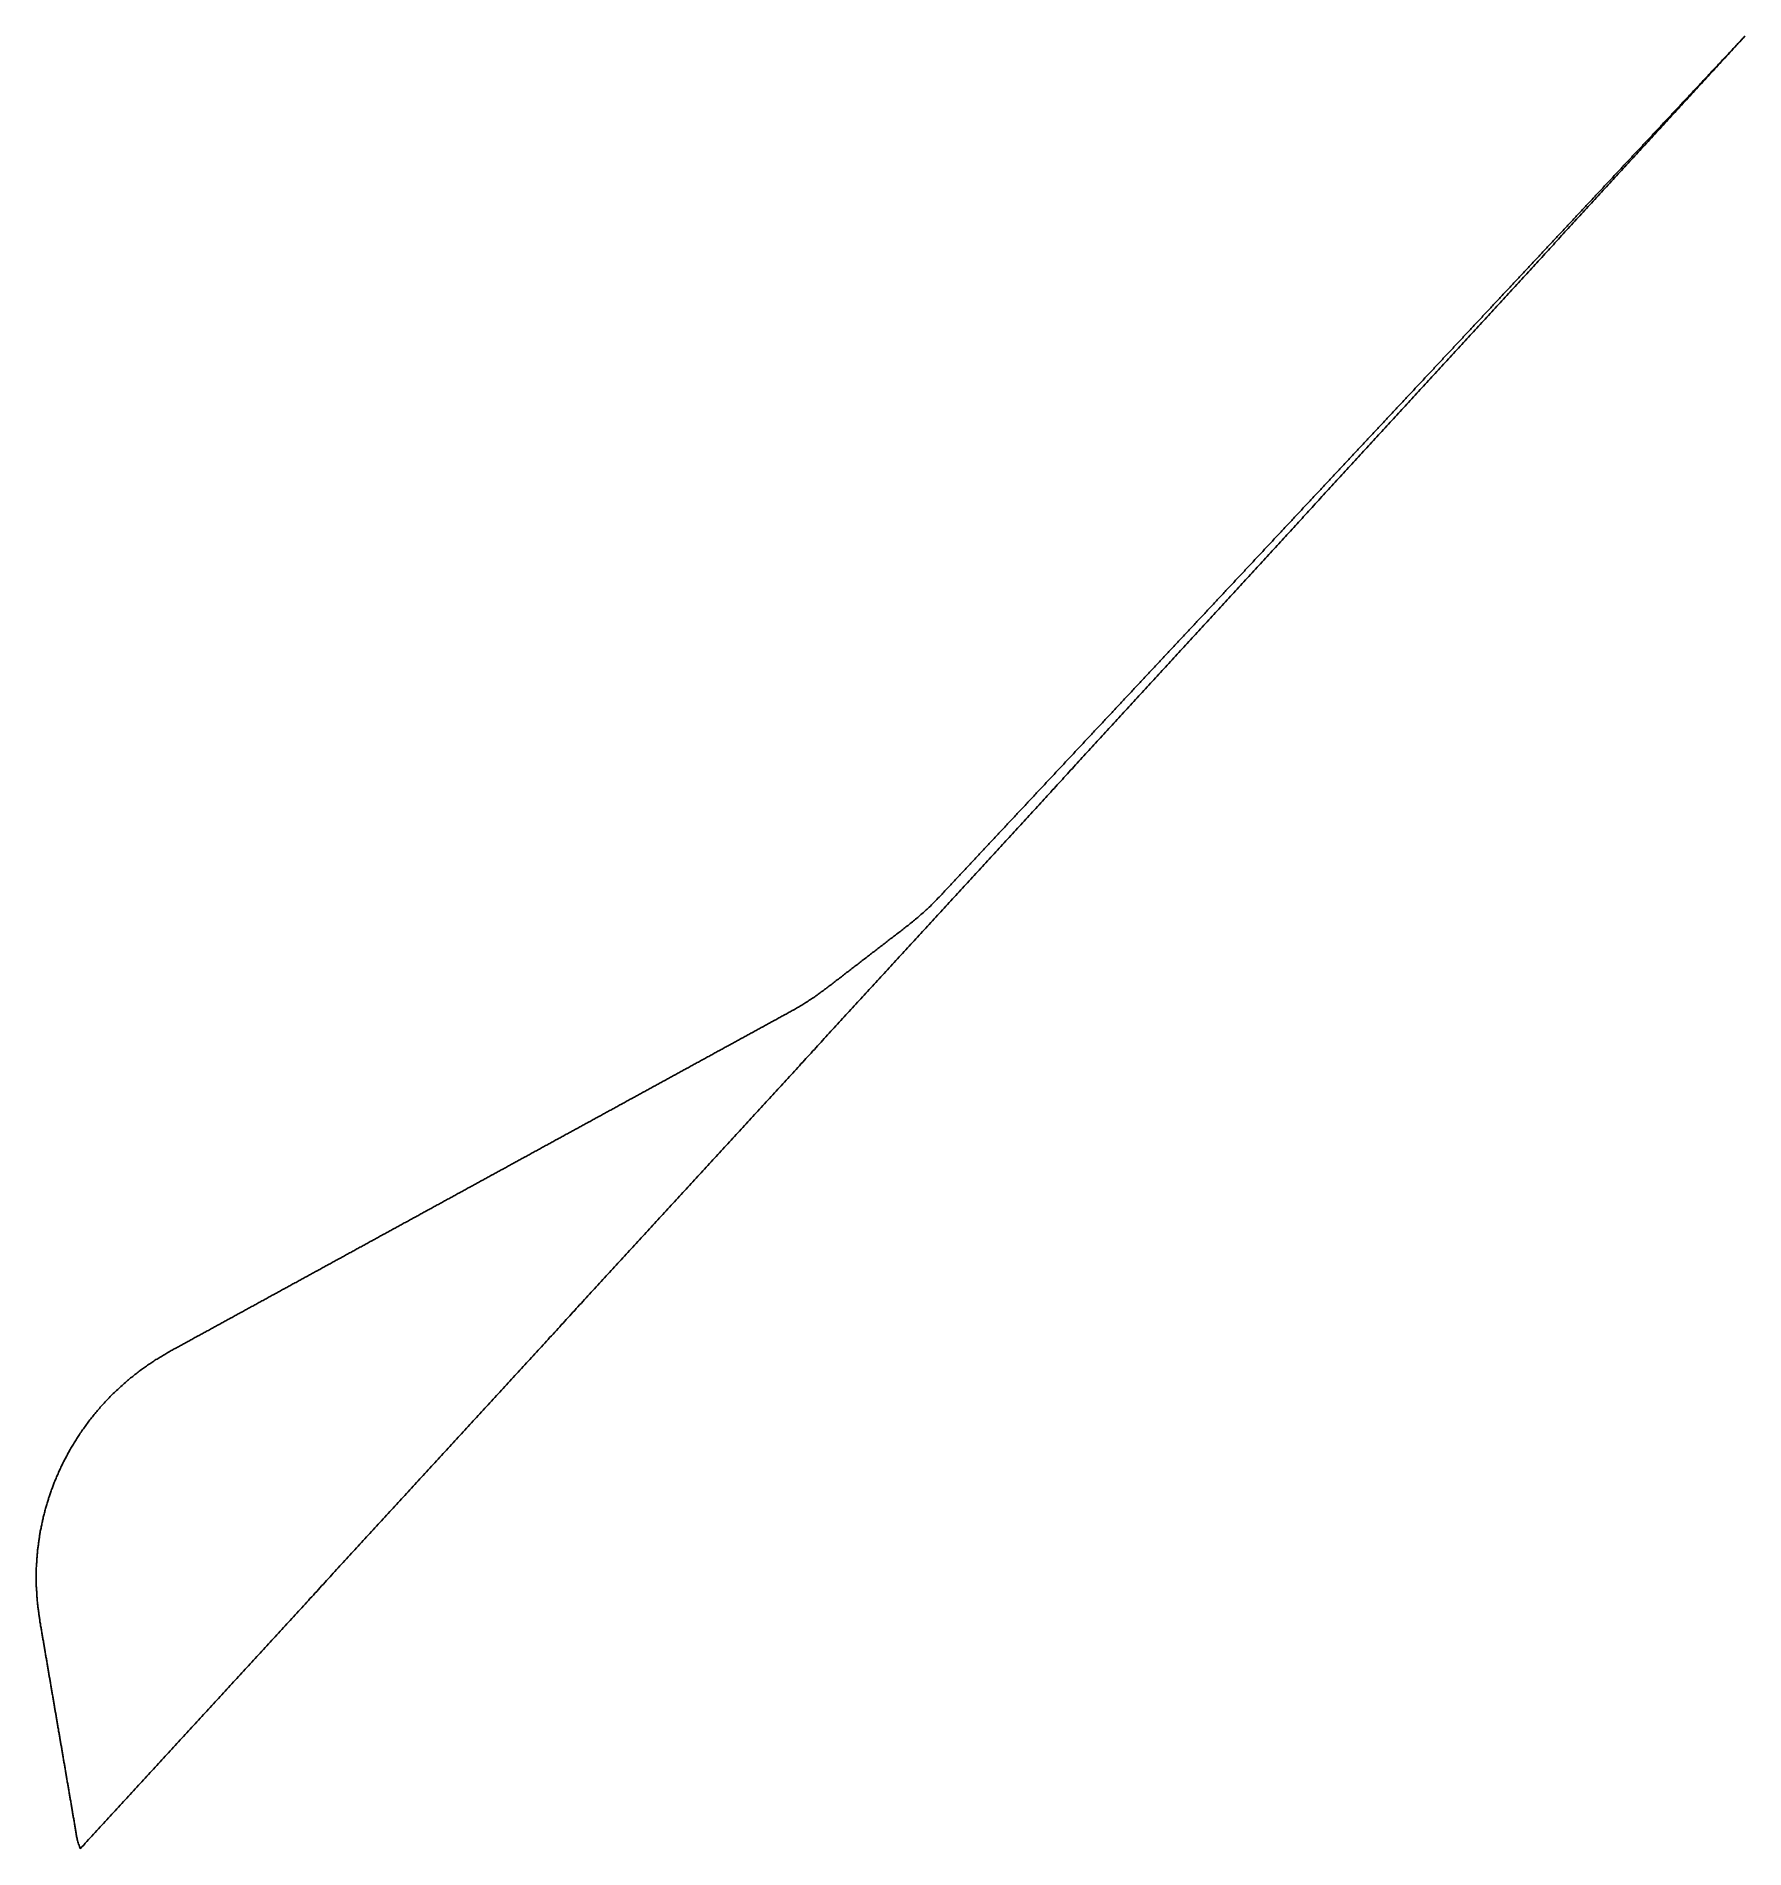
# Model space of a CAD drawing. Extents: x 228907 to 262032, y 2070195 to 2105347.
import ezdxf

# ---------------------------------------------------------------- set-up
doc = ezdxf.new("R2010")
doc.units = 0
doc.layers.add('DEM_20px_m', color=1, linetype='CONTINUOUS')

msp = doc.modelspace()

# ---------------------------------------------------------------- linework, layer by layer
at = {"layer": 'DEM_20px_m', "color": 7}
msp.add_polyline3d([(229761, 2070195, 40), (229753, 2070217, 39), (229745, 2070240, 38), (229737, 2070263, 35), (229728, 2070286, 35), (229720, 2070308, 32), (229712, 2070331, 31), (229704, 2070354, 30), (229701, 2070374, 30), (229697, 2070394, 31), (229694, 2070414, 31), (229690, 2070434, 30), (229687, 2070454, 30), (229683, 2070474, 30), (229680, 2070494, 30), (229677, 2070514, 30), (229673, 2070534, 31), (229670, 2070554, 33), (229666, 2070574, 36), (229663, 2070594, 40), (229660, 2070614, 40), (229656, 2070634, 38), (229653, 2070654, 35), (229649, 2070674, 35), (229646, 2070694, 35), (229642, 2070714, 35), (229639, 2070734, 33), (229636, 2070754, 30), (229632, 2070774, 30), (229629, 2070794, 30), (229625, 2070814, 32), (229622, 2070834, 30), (229618, 2070854, 32), (229615, 2070874, 33), (229612, 2070894, 33), (229608, 2070914, 32), (229605, 2070934, 32), (229601, 2070954, 30), (229598, 2070974, 27), (229595, 2070995, 25), (229591, 2071015, 22), (229588, 2071035, 20), (229584, 2071055, 20), (229581, 2071075, 18), (229577, 2071095, 15), (229574, 2071115, 15), (229571, 2071135, 12), (229567, 2071155, 10), (229564, 2071175, 10), (229560, 2071195, 8), (229557, 2071215, 6), (229553, 2071235, 5), (229550, 2071255, 5), (229547, 2071275, 5), (229543, 2071295, 5), (229540, 2071315, 5), (229536, 2071335, 5), (229533, 2071355, 5), (229530, 2071375, 5), (229526, 2071395, 5), (229523, 2071415, 5), (229519, 2071435, 5), (229516, 2071455, 5), (229512, 2071475, 5), (229509, 2071495, 5), (229506, 2071515, 5), (229502, 2071535, 5), (229499, 2071555, 4), (229495, 2071575, 4), (229492, 2071595, 3), (229488, 2071615, 3), (229485, 2071635, 2), (229482, 2071655, 2), (229478, 2071675, 1), (229475, 2071695, 1), (229471, 2071715, 0), (229468, 2071735, 0), (229465, 2071755, 0), (229461, 2071775, -1), (229458, 2071795, -1), (229454, 2071815, -2), (229451, 2071835, -2), (229447, 2071855, -3), (229444, 2071875, -3), (229441, 2071895, -4), (229437, 2071915, -4), (229434, 2071935, -5), (229430, 2071956, -5), (229427, 2071976, -5), (229423, 2071996, -5), (229420, 2072016, -5), (229417, 2072036, -5), (229413, 2072056, -5), (229410, 2072076, -5), (229406, 2072096, -5), (229403, 2072116, -5), (229400, 2072136, -5), (229396, 2072156, -5), (229393, 2072176, -5), (229389, 2072196, -5), (229386, 2072216, -5), (229382, 2072236, -6), (229379, 2072256, -6), (229376, 2072276, -7), (229372, 2072296, -7), (229369, 2072316, -7), (229365, 2072336, -7), (229362, 2072356, -8), (229358, 2072376, -8), (229355, 2072396, -9), (229352, 2072416, -9), (229348, 2072436, -9), (229345, 2072456, -9), (229341, 2072476, -10), (229338, 2072496, -10), (229335, 2072516, -10), (229331, 2072536, -10), (229328, 2072556, -10), (229324, 2072576, -10), (229321, 2072596, -10), (229317, 2072616, -10), (229314, 2072636, -10), (229311, 2072656, -10), (229307, 2072676, -10), (229304, 2072696, -10), (229300, 2072716, -10), (229297, 2072736, -10), (229293, 2072756, -10), (229290, 2072776, -10), (229287, 2072796, -10), (229283, 2072816, -10), (229280, 2072836, -10), (229276, 2072856, -10), (229273, 2072876, -10), (229270, 2072896, -10), (229266, 2072917, -10), (229263, 2072937, -10), (229259, 2072957, -10), (229256, 2072977, -10), (229252, 2072997, -10), (229249, 2073017, -10), (229246, 2073037, -11), (229242, 2073057, -11), (229239, 2073077, -11), (229235, 2073097, -11), (229232, 2073117, -11), (229229, 2073137, -11), (229225, 2073157, -12), (229222, 2073177, -12), (229218, 2073197, -12), (229215, 2073217, -12), (229211, 2073237, -12), (229208, 2073257, -12), (229205, 2073277, -12), (229201, 2073297, -12), (229198, 2073317, -13), (229194, 2073337, -13), (229191, 2073357, -13), (229187, 2073377, -13), (229184, 2073397, -13), (229181, 2073417, -13), (229177, 2073437, -13), (229174, 2073457, -13), (229170, 2073477, -14), (229167, 2073497, -14), (229164, 2073517, -14), (229160, 2073537, -14), (229157, 2073557, -14), (229153, 2073577, -14), (229150, 2073597, -14), (229146, 2073617, -14), (229143, 2073637, -15), (229140, 2073657, -15), (229136, 2073677, -15), (229133, 2073697, -15), (229129, 2073717, -15), (229126, 2073737, -15), (229122, 2073757, -15), (229119, 2073777, -16), (229116, 2073797, -16), (229112, 2073817, -16), (229109, 2073837, -16), (229105, 2073857, -16), (229102, 2073878, -16), (229099, 2073898, -17), (229095, 2073918, -17), (229092, 2073938, -17), (229088, 2073958, -17), (229085, 2073978, -17), (229081, 2073998, -17), (229078, 2074018, -17), (229075, 2074038, -18), (229071, 2074058, -18), (229068, 2074078, -18), (229064, 2074098, -18), (229061, 2074118, -18), (229057, 2074138, -18), (229054, 2074158, -18), (229051, 2074178, -18), (229047, 2074198, -18), (229044, 2074218, -19), (229040, 2074238, -19), (229037, 2074258, -19), (229034, 2074278, -19), (229030, 2074298, -19), (229027, 2074318, -19), (229023, 2074338, -19), (229020, 2074358, -19), (229016, 2074378, -19), (229013, 2074398, -19), (229010, 2074418, -20), (229006, 2074438, -20), (229003, 2074458, -20), (228999, 2074478, -20), (228996, 2074498, -20), (228992, 2074518, -20), (228989, 2074538, -20), (228986, 2074558, -20), (228982, 2074578, -20), (228979, 2074598, -20), (228975, 2074618, -20), (228975, 2074618, -20), (228973, 2074638, -20), (228970, 2074658, -20), (228967, 2074678, -20), (228965, 2074698, -20), (228962, 2074719, -20), (228959, 2074739, -20), (228956, 2074759, -20), (228954, 2074779, -21), (228951, 2074799, -21), (228948, 2074819, -21), (228946, 2074839, -21), (228943, 2074859, -21), (228940, 2074879, -21), (228937, 2074899, -21), (228935, 2074919, -21), (228932, 2074939, -21), (228929, 2074959, -22), (228928, 2074979, -22), (228927, 2075000, -22), (228925, 2075020, -22), (228924, 2075040, -22), (228923, 2075060, -22), (228921, 2075080, -22), (228920, 2075100, -22), (228919, 2075121, -22), (228917, 2075141, -22), (228916, 2075161, -22), (228915, 2075181, -23), (228913, 2075201, -23), (228912, 2075222, -23), (228911, 2075242, -23), (228909, 2075262, -23), (228908, 2075282, -23), (228907, 2075302, -23), (228907, 2075323, -23), (228907, 2075343, -23), (228907, 2075363, -23), (228907, 2075383, -23), (228907, 2075404, -23), (228907, 2075424, -23), (228907, 2075444, -23), (228907, 2075464, -23), (228907, 2075485, -23), (228907, 2075505, -23), (228907, 2075525, -24), (228907, 2075545, -24), (228908, 2075565, -24), (228908, 2075586, -24), (228908, 2075606, -24), (228908, 2075626, -24), (228908, 2075646, -24), (228909, 2075667, -24), (228911, 2075687, -24), (228912, 2075707, -24), (228914, 2075727, -24), (228915, 2075747, -24), (228917, 2075767, -24), (228918, 2075788, -24), (228919, 2075808, -24), (228921, 2075828, -24), (228922, 2075848, -24), (228924, 2075868, -24), (228925, 2075889, -24), (228927, 2075909, -24), (228928, 2075929, -24), (228930, 2075949, -24), (228931, 2075969, -24), (228933, 2075989, -24), (228935, 2076010, -25), (228938, 2076030, -25), (228941, 2076050, -25), (228944, 2076070, -25), (228947, 2076090, -25), (228950, 2076110, -25), (228952, 2076130, -25), (228955, 2076150, -25), (228958, 2076170, -25), (228961, 2076190, -25), (228964, 2076210, -25), (228967, 2076230, -25), (228969, 2076250, -25), (228972, 2076270, -25), (228975, 2076290, -25), (228978, 2076310, -26), (228981, 2076330, -26), (228985, 2076351, -26), (228990, 2076372, -26), (228994, 2076393, -26), (228999, 2076414, -26), (229003, 2076435, -26), (229008, 2076456, -26), (229012, 2076477, -26), (229017, 2076498, -26), (229021, 2076519, -27), (229026, 2076540, -27), (229030, 2076561, -27), (229034, 2076582, -27), (229039, 2076603, -27), (229043, 2076624, -27), (229048, 2076646, -28), (229052, 2076667, -28), (229058, 2076687, -28), (229064, 2076708, -28), (229070, 2076729, -28), (229076, 2076749, -28), (229082, 2076770, -28), (229088, 2076791, -29), (229094, 2076811, -29), (229100, 2076832, -29), (229106, 2076853, -29), (229111, 2076873, -29), (229117, 2076894, -29), (229123, 2076915, -28), (229129, 2076935, -29), (229135, 2076956, -28), (229141, 2076977, -28), (229147, 2076997, -28), (229154, 2077017, -29), (229162, 2077038, -29), (229169, 2077058, -29), (229176, 2077078, -29), (229184, 2077098, -29), (229191, 2077119, -29), (229198, 2077139, -29), (229205, 2077159, -29), (229213, 2077179, -29), (229220, 2077199, -29), (229227, 2077220, -29), (229235, 2077240, -29), (229242, 2077260, -29), (229249, 2077280, -29), (229257, 2077301, -29), (229264, 2077321, -30), (229273, 2077342, -30), (229283, 2077363, -30), (229292, 2077384, -30), (229301, 2077405, -30), (229310, 2077426, -30), (229320, 2077447, -30), (229329, 2077468, -30), (229338, 2077489, -30), (229347, 2077510, -30), (229357, 2077530, -30), (229366, 2077551, -30), (229375, 2077572, -30), (229384, 2077593, -31), (229394, 2077614, -31), (229403, 2077635, -31), (229414, 2077656, -31), (229424, 2077676, -31), (229435, 2077696, -31), (229446, 2077717, -31), (229456, 2077737, -31), (229467, 2077757, -31), (229478, 2077777, -31), (229489, 2077798, -31), (229499, 2077818, -31), (229510, 2077838, -32), (229521, 2077859, -32), (229531, 2077879, -32), (229542, 2077899, -32), (229553, 2077919, -32), (229563, 2077940, -32), (229576, 2077961, -32), (229589, 2077982, -32), (229602, 2078002, -32), (229615, 2078023, -32), (229628, 2078044, -32), (229641, 2078065, -32), (229654, 2078086, -32), (229667, 2078107, -32), (229680, 2078128, -33), (229693, 2078149, -33), (229705, 2078170, -33), (229718, 2078191, -33), (229731, 2078211, -33), (229744, 2078232, -33), (229760, 2078254, -33), (229775, 2078275, -33), (229790, 2078297, -33), (229806, 2078318, -33), (229821, 2078340, -33), (229837, 2078361, -33), (229852, 2078383, -33), (229868, 2078404, -33), (229883, 2078426, -33), (229898, 2078447, -33), (229914, 2078469, -33), (229929, 2078490, -34), (229945, 2078512, -34), (229962, 2078532, -34), (229978, 2078553, -34), (229995, 2078573, -34), (230012, 2078593, -34), (230029, 2078614, -34), (230046, 2078634, -34), (230063, 2078654, -34), (230080, 2078675, -34), (230097, 2078695, -34), (230113, 2078716, -34), (230130, 2078736, -34), (230147, 2078756, -34), (230164, 2078777, -34), (230184, 2078798, -34), (230204, 2078818, -34), (230223, 2078839, -34), (230243, 2078860, -34), (230263, 2078881, -34), (230283, 2078901, -34), (230302, 2078922, -34), (230322, 2078943, -34), (230342, 2078964, -34), (230362, 2078985, -35), (230381, 2079005, -35), (230401, 2079026, -35), (230422, 2079045, -35), (230443, 2079065, -35), (230464, 2079084, -35), (230486, 2079104, -36), (230507, 2079123, -36), (230528, 2079142, -36), (230549, 2079162, -36), (230570, 2079181, -36), (230591, 2079200, -36), (230612, 2079220, -36), (230634, 2079239, -36), (230655, 2079259, -37), (230675, 2079275, -37), (230696, 2079292, -37), (230717, 2079308, -37), (230737, 2079325, -37), (230758, 2079341, -37), (230779, 2079357, -37), (230799, 2079374, -37), (230820, 2079390, -37), (230841, 2079407, -37), (230862, 2079423, -38), (230882, 2079440, -38), (230903, 2079456, -38), (230924, 2079473, -38), (230944, 2079487, -38), (230964, 2079501, -38), (230984, 2079515, -38), (231004, 2079529, -38), (231025, 2079543, -39), (231045, 2079557, -39), (231065, 2079571, -39), (231085, 2079585, -39), (231106, 2079599, -39), (231126, 2079613, -39), (231146, 2079627, -39), (231166, 2079640, -39), (231186, 2079654, -39), (231207, 2079668, -39), (231228, 2079681, -40), (231249, 2079693, -40), (231270, 2079706, -40), (231291, 2079719, -40), (231312, 2079731, -40), (231333, 2079744, -40), (231355, 2079756, -40), (231376, 2079769, -40), (231397, 2079781, -40), (231418, 2079794, -40), (231439, 2079806, -41), (231460, 2079819, -41), (231481, 2079831, -41), (231503, 2079844, -41), (231523, 2079855, -41), (231543, 2079866, -41), (231563, 2079877, -41), (231583, 2079888, -41), (231603, 2079899, -41), (231623, 2079910, -41), (231643, 2079921, -42), (231663, 2079932, -42), (231683, 2079943, -42), (231703, 2079953, -42), (231723, 2079964, -42), (231743, 2079975, -42), (231763, 2079986, -42), (231783, 2079997, -42), (231803, 2080008, -42), (231823, 2080019, -42), (231843, 2080030, -43), (231863, 2080041, -43), (231883, 2080052, -43), (231903, 2080063, -43), (231923, 2080074, -43), (231943, 2080085, -43), (231963, 2080096, -43), (231983, 2080107, -43), (232003, 2080118, -43), (232023, 2080129, -44), (232043, 2080140, -44), (232063, 2080151, -44), (232083, 2080162, -44), (232103, 2080173, -44), (232123, 2080184, -44), (232143, 2080194, -44), (232163, 2080205, -44), (232183, 2080216, -44), (232203, 2080227, -45), (232223, 2080238, -45), (232243, 2080249, -45), (232263, 2080260, -45), (232283, 2080271, -45), (232303, 2080282, -45), (232323, 2080293, -45), (232343, 2080304, -45), (232363, 2080315, -45), (232383, 2080326, -45), (232403, 2080337, -45), (232423, 2080348, -45), (232443, 2080359, -45), (232463, 2080370, -46), (232483, 2080381, -46), (232503, 2080392, -46), (232523, 2080403, -46), (232543, 2080414, -46), (232563, 2080425, -46), (232583, 2080435, -46), (232603, 2080446, -46), (232623, 2080457, -46), (232643, 2080468, -46), (232663, 2080479, -46), (232683, 2080490, -47), (232703, 2080501, -47), (232723, 2080512, -47), (232743, 2080523, -47), (232763, 2080534, -47), (232783, 2080545, -47), (232803, 2080556, -47), (232823, 2080567, -47), (232843, 2080578, -47), (232863, 2080589, -47), (232883, 2080600, -47), (232903, 2080611, -47), (232923, 2080622, -47), (232943, 2080633, -47), (232963, 2080644, -48), (232983, 2080655, -48), (233003, 2080666, -48), (233023, 2080676, -48), (233043, 2080687, -48), (233063, 2080698, -48), (233083, 2080709, -48), (233103, 2080720, -48), (233123, 2080731, -48), (233143, 2080742, -48), (233163, 2080753, -48), (233183, 2080764, -48), (233203, 2080775, -48), (233223, 2080786, -48), (233243, 2080797, -48), (233263, 2080808, -49), (233283, 2080819, -49), (233303, 2080830, -49), (233323, 2080841, -49), (233343, 2080852, -49), (233363, 2080863, -49), (233383, 2080874, -49), (233403, 2080885, -49), (233423, 2080896, -49), (233443, 2080907, -49), (233463, 2080917, -49), (233483, 2080928, -49), (233503, 2080939, -49), (233523, 2080950, -50), (233543, 2080961, -50), (233563, 2080972, -50), (233583, 2080983, -50), (233603, 2080994, -50), (233623, 2081005, -50), (233643, 2081016, -50), (233663, 2081027, -50), (233683, 2081038, -50), (233703, 2081049, -50), (233723, 2081060, -50), (233743, 2081071, -50), (233763, 2081082, -50), (233783, 2081093, -50), (233803, 2081104, -50), (233823, 2081115, -50), (233843, 2081126, -51), (233863, 2081137, -51), (233883, 2081148, -51), (233903, 2081158, -51), (233923, 2081169, -51), (233943, 2081180, -51), (233963, 2081191, -51), (233983, 2081202, -51), (234003, 2081213, -51), (234023, 2081224, -51), (234043, 2081235, -51), (234063, 2081246, -52), (234083, 2081257, -52), (234103, 2081268, -52), (234123, 2081279, -52), (234143, 2081290, -52), (234163, 2081301, -52), (234183, 2081312, -52), (234203, 2081323, -52), (234223, 2081334, -52), (234243, 2081345, -52), (234263, 2081356, -52), (234283, 2081367, -52), (234303, 2081378, -52), (234323, 2081389, -53), (234343, 2081399, -53), (234363, 2081410, -53), (234383, 2081421, -53), (234403, 2081432, -53), (234423, 2081443, -53), (234443, 2081454, -53), (234463, 2081465, -53), (234483, 2081476, -53), (234503, 2081487, -53), (234523, 2081498, -53), (234543, 2081509, -54), (234563, 2081520, -54), (234583, 2081531, -54), (234603, 2081542, -54), (234623, 2081553, -54), (234643, 2081564, -54), (234663, 2081575, -54), (234683, 2081586, -54), (234703, 2081597, -54), (234723, 2081608, -54), (234743, 2081619, -54), (234763, 2081630, -54), (234783, 2081640, -54), (234803, 2081651, -55), (234823, 2081662, -55), (234843, 2081673, -55), (234863, 2081684, -55), (234883, 2081695, -55), (234903, 2081706, -55), (234923, 2081717, -55), (234943, 2081728, -55), (234963, 2081739, -55), (234983, 2081750, -55), (235003, 2081761, -56), (235023, 2081772, -56), (235043, 2081783, -56), (235063, 2081794, -56), (235083, 2081805, -56), (235103, 2081816, -56), (235123, 2081827, -56), (235143, 2081838, -56), (235163, 2081849, -56), (235183, 2081860, -56), (235203, 2081871, -56), (235223, 2081881, -56), (235243, 2081892, -56), (235263, 2081903, -56), (235283, 2081914, -56), (235303, 2081925, -56), (235323, 2081936, -56), (235343, 2081947, -56), (235363, 2081958, -56), (235383, 2081969, -57), (235403, 2081980, -57), (235423, 2081991, -57), (235443, 2082002, -57), (235463, 2082013, -57), (235483, 2082024, -57), (235503, 2082035, -57), (235523, 2082046, -57), (235543, 2082057, -57), (235563, 2082068, -57), (235583, 2082079, -57), (235603, 2082090, -57), (235623, 2082101, -57), (235643, 2082112, -57), (235663, 2082122, -57), (235683, 2082133, -57), (235703, 2082144, -57), (235723, 2082155, -57), (235743, 2082166, -57), (235763, 2082177, -57), (235783, 2082188, -57), (235803, 2082199, -57), (235823, 2082210, -57), (235843, 2082221, -57), (235863, 2082232, -57), (235883, 2082243, -58), (235903, 2082254, -58), (235923, 2082265, -58), (235943, 2082276, -58), (235963, 2082287, -58), (235983, 2082298, -58), (236003, 2082309, -58), (236023, 2082320, -58), (236043, 2082331, -58), (236063, 2082342, -58), (236083, 2082353, -58), (236103, 2082363, -58), (236123, 2082374, -58), (236143, 2082385, -58), (236163, 2082396, -58), (236183, 2082407, -58), (236203, 2082418, -58), (236223, 2082429, -58), (236243, 2082440, -58), (236263, 2082451, -58), (236283, 2082462, -58), (236303, 2082473, -58), (236323, 2082484, -58), (236343, 2082495, -58), (236363, 2082506, -58), (236383, 2082517, -58), (236403, 2082528, -59), (236423, 2082539, -59), (236443, 2082550, -59), (236463, 2082561, -59), (236483, 2082572, -59), (236503, 2082583, -59), (236523, 2082594, -59), (236543, 2082604, -59), (236563, 2082615, -59), (236583, 2082626, -59), (236603, 2082637, -59), (236623, 2082648, -59), (236643, 2082659, -59), (236663, 2082670, -59), (236683, 2082681, -59), (236703, 2082692, -59), (236723, 2082703, -59), (236743, 2082714, -59), (236763, 2082725, -59), (236783, 2082736, -59), (236803, 2082747, -59), (236823, 2082758, -59), (236843, 2082769, -60), (236863, 2082780, -60), (236883, 2082791, -60), (236903, 2082802, -60), (236923, 2082813, -60), (236943, 2082824, -60), (236963, 2082835, -60), (236983, 2082845, -60), (237003, 2082856, -60), (237023, 2082867, -60), (237043, 2082878, -60), (237063, 2082889, -60), (237083, 2082900, -60), (237103, 2082911, -60), (237123, 2082922, -60), (237143, 2082933, -60), (237163, 2082944, -60), (237183, 2082955, -60), (237203, 2082966, -61), (237223, 2082977, -61), (237243, 2082988, -61), (237263, 2082999, -61), (237283, 2083010, -61), (237303, 2083021, -61), (237323, 2083032, -61), (237343, 2083043, -61), (237363, 2083054, -61), (237383, 2083065, -61), (237403, 2083076, -61), (237423, 2083086, -61), (237443, 2083097, -61), (237463, 2083108, -61), (237483, 2083119, -61), (237503, 2083130, -61), (237523, 2083141, -61), (237543, 2083152, -61), (237563, 2083163, -61), (237583, 2083174, -61), (237603, 2083185, -62), (237623, 2083196, -62), (237643, 2083207, -62), (237663, 2083218, -62), (237683, 2083229, -62), (237703, 2083240, -62), (237723, 2083251, -62), (237743, 2083262, -62), (237763, 2083273, -62), (237783, 2083284, -62), (237803, 2083295, -62), (237823, 2083306, -62), (237843, 2083317, -62), (237863, 2083328, -62), (237883, 2083338, -62), (237903, 2083349, -62), (237923, 2083360, -62), (237943, 2083371, -62), (237963, 2083382, -62), (237983, 2083393, -63), (238003, 2083404, -63), (238023, 2083415, -63), (238043, 2083426, -63), (238063, 2083437, -63), (238083, 2083448, -63), (238103, 2083459, -63), (238123, 2083470, -63), (238143, 2083481, -63), (238163, 2083492, -63), (238183, 2083503, -63), (238203, 2083514, -63), (238223, 2083525, -63), (238243, 2083536, -63), (238263, 2083547, -64), (238283, 2083558, -64), (238303, 2083569, -64), (238323, 2083579, -64), (238343, 2083590, -64), (238363, 2083601, -64), (238383, 2083612, -64), (238403, 2083623, -64), (238423, 2083634, -64), (238443, 2083645, -64), (238463, 2083656, -64), (238483, 2083667, -64), (238503, 2083678, -64), (238523, 2083689, -64), (238543, 2083700, -64), (238563, 2083711, -64), (238583, 2083722, -64), (238603, 2083733, -64), (238623, 2083744, -64), (238643, 2083755, -64), (238663, 2083766, -64), (238683, 2083777, -64), (238703, 2083788, -65), (238723, 2083799, -65), (238743, 2083810, -65), (238763, 2083820, -65), (238783, 2083831, -65), (238803, 2083842, -65), (238823, 2083853, -65), (238843, 2083864, -65), (238863, 2083875, -65), (238883, 2083886, -65), (238903, 2083897, -65), (238923, 2083908, -65), (238943, 2083919, -65), (238963, 2083930, -66), (238983, 2083941, -66), (239003, 2083952, -66), (239023, 2083963, -66), (239043, 2083974, -66), (239063, 2083985, -66), (239083, 2083996, -66), (239103, 2084007, -66), (239124, 2084018, -66), (239144, 2084029, -66), (239164, 2084040, -66), (239184, 2084051, -66), (239204, 2084061, -67), (239224, 2084072, -67), (239244, 2084083, -67), (239264, 2084094, -67), (239284, 2084105, -67), (239304, 2084116, -67), (239324, 2084127, -67), (239344, 2084138, -67), (239364, 2084149, -67), (239384, 2084160, -67), (239404, 2084171, -67), (239424, 2084182, -67), (239444, 2084193, -67), (239464, 2084204, -67), (239484, 2084215, -67), (239504, 2084226, -68), (239524, 2084237, -68), (239544, 2084248, -68), (239564, 2084259, -68), (239584, 2084270, -68), (239604, 2084281, -68), (239624, 2084292, -68), (239644, 2084302, -68), (239664, 2084313, -68), (239684, 2084324, -68), (239704, 2084335, -68), (239724, 2084346, -68), (239744, 2084357, -68), (239764, 2084368, -68), (239784, 2084379, -68), (239804, 2084390, -68), (239824, 2084401, -69), (239844, 2084412, -69), (239864, 2084423, -69), (239884, 2084434, -69), (239904, 2084445, -69), (239924, 2084456, -69), (239944, 2084467, -69), (239964, 2084478, -69), (239984, 2084489, -69), (240004, 2084500, -69), (240024, 2084511, -69), (240044, 2084522, -69), (240064, 2084533, -70), (240084, 2084543, -70), (240104, 2084554, -70), (240124, 2084565, -70), (240144, 2084576, -70), (240164, 2084587, -70), (240184, 2084598, -70), (240204, 2084609, -70), (240224, 2084620, -70), (240244, 2084631, -70), (240264, 2084642, -70), (240284, 2084653, -70), (240304, 2084664, -70), (240324, 2084675, -70), (240344, 2084686, -70), (240364, 2084697, -70), (240384, 2084708, -70), (240404, 2084719, -70), (240424, 2084730, -70), (240444, 2084741, -71), (240464, 2084752, -71), (240484, 2084763, -71), (240504, 2084774, -71), (240524, 2084784, -71), (240544, 2084795, -71), (240564, 2084806, -71), (240584, 2084817, -71), (240604, 2084828, -72), (240624, 2084839, -72), (240644, 2084850, -72), (240664, 2084861, -72), (240684, 2084872, -72), (240704, 2084883, -72), (240724, 2084894, -72), (240744, 2084905, -72), (240764, 2084916, -72), (240784, 2084927, -72), (240804, 2084938, -72), (240824, 2084949, -72), (240844, 2084960, -72), (240864, 2084971, -72), (240884, 2084982, -72), (240904, 2084993, -72), (240924, 2085004, -73), (240944, 2085015, -73), (240964, 2085025, -73), (240984, 2085036, -73), (241004, 2085047, -73), (241024, 2085058, -73), (241044, 2085069, -73), (241064, 2085080, -73), (241084, 2085091, -73), (241104, 2085102, -73), (241124, 2085113, -73), (241144, 2085124, -74), (241164, 2085135, -74), (241184, 2085146, -74), (241204, 2085157, -74), (241224, 2085168, -74), (241244, 2085179, -74), (241264, 2085190, -74), (241284, 2085201, -74), (241304, 2085212, -74), (241324, 2085223, -74), (241344, 2085234, -74), (241364, 2085245, -74), (241384, 2085256, -74), (241404, 2085266, -75), (241424, 2085277, -75), (241444, 2085288, -75), (241464, 2085299, -75), (241484, 2085310, -75), (241504, 2085321, -75), (241524, 2085332, -75), (241544, 2085343, -75), (241564, 2085354, -75), (241584, 2085365, -75), (241604, 2085376, -75), (241624, 2085387, -75), (241644, 2085398, -75), (241664, 2085409, -76), (241684, 2085420, -76), (241704, 2085431, -76), (241724, 2085442, -76), (241744, 2085453, -76), (241764, 2085464, -76), (241784, 2085475, -76), (241804, 2085486, -76), (241824, 2085497, -76), (241844, 2085507, -76), (241864, 2085518, -76), (241884, 2085529, -76), (241904, 2085540, -76), (241924, 2085551, -76), (241944, 2085562, -76), (241964, 2085573, -77), (241984, 2085584, -77), (242004, 2085595, -77), (242024, 2085606, -77), (242044, 2085617, -77), (242064, 2085628, -77), (242084, 2085639, -77), (242104, 2085650, -77), (242124, 2085661, -77), (242144, 2085672, -77), (242164, 2085683, -77), (242184, 2085694, -77), (242204, 2085705, -78), (242224, 2085716, -78), (242244, 2085727, -78), (242264, 2085738, -78), (242284, 2085748, -78), (242304, 2085759, -78), (242324, 2085770, -78), (242344, 2085781, -79), (242364, 2085792, -79), (242384, 2085803, -79), (242404, 2085814, -79), (242424, 2085825, -79), (242444, 2085836, -79), (242464, 2085847, -79), (242484, 2085858, -79), (242504, 2085869, -79), (242524, 2085880, -79), (242544, 2085891, -79), (242564, 2085902, -79), (242584, 2085913, -79), (242604, 2085924, -79), (242624, 2085935, -79), (242644, 2085946, -79), (242664, 2085957, -79), (242684, 2085968, -80), (242704, 2085979, -80), (242724, 2085989, -80), (242744, 2086000, -80), (242764, 2086011, -80), (242784, 2086022, -80), (242804, 2086033, -80), (242824, 2086044, -80), (242844, 2086055, -80), (242864, 2086066, -80), (242884, 2086077, -80), (242904, 2086088, -80), (242924, 2086099, -80), (242944, 2086110, -80), (242964, 2086121, -80), (242984, 2086132, -80), (243004, 2086143, -80), (243024, 2086154, -81), (243044, 2086165, -81), (243064, 2086176, -81), (243084, 2086187, -81), (243104, 2086198, -81), (243124, 2086209, -81), (243144, 2086220, -81), (243164, 2086230, -81), (243184, 2086241, -81), (243204, 2086252, -82), (243224, 2086263, -82), (243244, 2086274, -82), (243264, 2086285, -82), (243284, 2086296, -82), (243304, 2086307, -82), (243324, 2086318, -82), (243344, 2086329, -82), (243364, 2086340, -82), (243384, 2086351, -83), (243404, 2086362, -83), (243424, 2086373, -83), (243444, 2086384, -83), (243464, 2086395, -83), (243484, 2086406, -83), (243504, 2086417, -83), (243524, 2086428, -83), (243544, 2086439, -83), (243564, 2086450, -83), (243564, 2086450, -83), (243584, 2086461, -84), (243605, 2086473, -84), (243625, 2086485, -84), (243645, 2086497, -84), (243665, 2086509, -84), (243686, 2086520, -84), (243706, 2086532, -84), (243726, 2086544, -84), (243747, 2086556, -84), (243767, 2086568, -85), (243787, 2086579, -85), (243809, 2086593, -85), (243830, 2086607, -85), (243852, 2086622, -85), (243873, 2086636, -85), (243895, 2086650, -86), (243917, 2086664, -86), (243938, 2086678, -86), (243960, 2086692, -86), (243981, 2086706, -86), (244003, 2086720, -87), (244024, 2086736, -87), (244045, 2086751, -87), (244066, 2086766, -87), (244086, 2086781, -87), (244107, 2086796, -87), (244128, 2086812, -87), (244149, 2086827, -88), (244170, 2086842, -88), (244191, 2086857, -88), (244211, 2086872, -88), (244215, 2086875, -88), (244236, 2086891, -88), (244256, 2086906, -88), (244276, 2086922, -88), (244296, 2086938, -88), (244316, 2086953, -88), (244336, 2086969, -89), (244357, 2086984, -89), (244377, 2087000, -89), (244397, 2087015, -89), (244417, 2087031, -89), (244437, 2087046, -89), (244458, 2087062, -89), (244478, 2087077, -89), (244498, 2087093, -89), (244518, 2087108, -89), (244538, 2087124, -89), (244558, 2087139, -89), (244579, 2087155, -89), (244599, 2087171, -89), (244619, 2087186, -89), (244639, 2087202, -89), (244659, 2087217, -89), (244679, 2087233, -90), (244700, 2087248, -90), (244720, 2087264, -90), (244740, 2087279, -90), (244760, 2087295, -90), (244780, 2087310, -90), (244800, 2087326, -90), (244821, 2087341, -90), (244841, 2087357, -90), (244861, 2087373, -90), (244881, 2087388, -90), (244901, 2087404, -90), (244922, 2087419, -90), (244942, 2087435, -91), (244962, 2087450, -91), (244982, 2087466, -91), (245002, 2087481, -91), (245022, 2087497, -91), (245043, 2087512, -91), (245063, 2087528, -92), (245083, 2087543, -92), (245103, 2087559, -92), (245123, 2087574, -92), (245143, 2087590, -92), (245164, 2087606, -92), (245184, 2087621, -92), (245204, 2087637, -92), (245224, 2087652, -93), (245244, 2087668, -93), (245264, 2087683, -93), (245285, 2087699, -93), (245305, 2087714, -93), (245325, 2087730, -94), (245345, 2087745, -94), (245365, 2087761, -94), (245386, 2087776, -94), (245406, 2087792, -94), (245426, 2087808, -94), (245446, 2087823, -95), (245466, 2087839, -95), (245486, 2087854, -95), (245507, 2087870, -95), (245527, 2087885, -95), (245547, 2087901, -95), (245567, 2087916, -95), (245587, 2087932, -95), (245607, 2087947, -96), (245628, 2087963, -98), (245648, 2087978, -99), (245668, 2087994, -100), (245688, 2088010, -100), (245708, 2088025, -100), (245728, 2088041, -100), (245749, 2088056, -100), (245769, 2088072, -101), (245789, 2088087, -101), (245809, 2088103, -101), (245809, 2088103, -101), (245830, 2088120, -101), (245851, 2088137, -102), (245872, 2088154, -102), (245893, 2088171, -102), (245914, 2088188, -102), (245936, 2088205, -102), (245957, 2088223, -102), (245978, 2088240, -102), (245999, 2088257, -102), (246020, 2088274, -102), (246040, 2088292, -102), (246060, 2088311, -102), (246080, 2088329, -102), (246100, 2088347, -102), (246120, 2088365, -102), (246140, 2088383, -102), (246160, 2088402, -102), (246180, 2088420, -102), (246201, 2088438, -101), (246221, 2088456, -101), (246242, 2088478, -101), (246263, 2088499, -102), (246284, 2088521, -102), (246305, 2088542, -102), (246327, 2088564, -102), (246348, 2088585, -102), (246369, 2088607, -102), (246390, 2088628, -102), (246411, 2088650, -102), (246430, 2088670, -102), (246449, 2088690, -103), (246468, 2088710, -103), (246486, 2088730, -103), (246505, 2088750, -103), (246524, 2088770, -103), (246542, 2088790, -103), (246561, 2088810, -103), (246580, 2088830, -103), (246599, 2088850, -103), (246617, 2088870, -103), (246636, 2088890, -104), (246655, 2088910, -104), (246674, 2088930, -104), (246692, 2088950, -104), (246711, 2088970, -104), (246730, 2088990, -104), (246749, 2089010, -104), (246767, 2089030, -104), (246786, 2089050, -104), (246805, 2089070, -105), (246823, 2089090, -105), (246842, 2089110, -105), (246861, 2089130, -105), (246880, 2089150, -105), (246898, 2089170, -105), (246917, 2089190, -105), (246936, 2089210, -105), (246955, 2089230, -105), (246973, 2089250, -105), (246992, 2089270, -105), (247011, 2089290, -105), (247029, 2089310, -105), (247048, 2089330, -105), (247067, 2089350, -105), (247086, 2089370, -105), (247104, 2089390, -105), (247123, 2089410, -106), (247142, 2089430, -106), (247161, 2089450, -106), (247179, 2089470, -107), (247198, 2089490, -107), (247217, 2089510, -107), (247235, 2089531, -107), (247254, 2089551, -108), (247273, 2089571, -108), (247292, 2089591, -108), (247310, 2089611, -109), (247329, 2089631, -109), (247348, 2089651, -108), (247367, 2089671, -108), (247385, 2089691, -108), (247404, 2089711, -108), (247423, 2089731, -108), (247442, 2089751, -107), (247460, 2089771, -105), (247479, 2089791, -105), (247498, 2089811, -105), (247516, 2089831, -105), (247535, 2089851, -105), (247554, 2089871, -105), (247573, 2089891, -105), (247591, 2089911, -105), (247610, 2089931, -105), (247629, 2089951, -105), (247648, 2089971, -105), (247666, 2089991, -105), (247685, 2090011, -105), (247704, 2090031, -105), (247722, 2090051, -105), (247741, 2090071, -104), (247760, 2090091, -103), (247779, 2090111, -102), (247797, 2090131, -101), (247816, 2090151, -101), (247835, 2090171, -101), (247854, 2090191, -101), (247872, 2090211, -100), (247891, 2090231, -100), (247910, 2090251, -99), (247928, 2090271, -99), (247947, 2090291, -100), (247966, 2090311, -100), (247985, 2090331, -101), (248003, 2090351, -101), (248022, 2090371, -101), (248041, 2090391, -101), (248060, 2090411, -102), (248078, 2090431, -102), (248097, 2090451, -102), (248116, 2090472, -103), (248135, 2090492, -104), (248153, 2090512, -104), (248172, 2090532, -105), (248191, 2090552, -105), (248209, 2090572, -105), (248228, 2090592, -105), (248247, 2090612, -105), (248266, 2090632, -105), (248284, 2090652, -105), (248303, 2090672, -106), (248322, 2090692, -108), (248341, 2090712, -109), (248359, 2090732, -110), (248378, 2090752, -110), (248397, 2090772, -110), (248415, 2090792, -111), (248434, 2090812, -111), (248453, 2090832, -112), (248472, 2090852, -113), (248490, 2090872, -113), (248509, 2090892, -114), (248528, 2090912, -115), (248547, 2090932, -115), (248565, 2090952, -115), (248584, 2090972, -115), (248603, 2090992, -117), (248621, 2091012, -119), (248640, 2091032, -120), (248659, 2091052, -120), (248678, 2091072, -120), (248696, 2091092, -120), (248715, 2091112, -120), (248734, 2091132, -120), (248753, 2091152, -120), (248771, 2091172, -120), (248790, 2091192, -120), (248809, 2091212, -120), (248828, 2091232, -120), (248846, 2091252, -120), (248865, 2091272, -120), (248884, 2091292, -120), (248902, 2091312, -120), (248921, 2091332, -120), (248940, 2091352, -120), (248959, 2091372, -120), (248977, 2091392, -121), (248996, 2091413, -121), (249015, 2091433, -121), (249034, 2091453, -122), (249052, 2091473, -122), (249071, 2091493, -122), (249090, 2091513, -123), (249108, 2091533, -123), (249127, 2091553, -123), (249146, 2091573, -123), (249165, 2091593, -124), (249183, 2091613, -124), (249202, 2091633, -124), (249221, 2091653, -125), (249240, 2091673, -125), (249258, 2091693, -125), (249277, 2091713, -126), (249296, 2091733, -127), (249314, 2091753, -127), (249333, 2091773, -128), (249352, 2091793, -129), (249371, 2091813, -129), (249389, 2091833, -130), (249408, 2091853, -131), (249427, 2091873, -132), (249446, 2091893, -132), (249464, 2091913, -133), (249483, 2091933, -133), (249502, 2091953, -134), (249521, 2091973, -135), (249539, 2091993, -135), (249558, 2092013, -136), (249577, 2092033, -136), (249595, 2092053, -137), (249614, 2092073, -137), (249633, 2092093, -138), (249652, 2092113, -139), (249670, 2092133, -139), (249689, 2092153, -140), (249708, 2092173, -140), (249727, 2092193, -140), (249745, 2092213, -141), (249764, 2092233, -141), (249783, 2092253, -142), (249801, 2092273, -142), (249820, 2092293, -143), (249839, 2092313, -143), (249858, 2092333, -144), (249876, 2092354, -144), (249895, 2092374, -145), (249914, 2092394, -145), (249933, 2092414, -146), (249951, 2092434, -147), (249970, 2092454, -148), (249989, 2092474, -149), (250007, 2092494, -150), (250026, 2092514, -150), (250045, 2092534, -151), (250064, 2092554, -151), (250082, 2092574, -151), (250101, 2092594, -152), (250120, 2092614, -152), (250139, 2092634, -153), (250157, 2092654, -153), (250176, 2092674, -153), (250195, 2092694, -154), (250214, 2092714, -154), (250232, 2092734, -155), (250251, 2092754, -155), (250270, 2092774, -156), (250288, 2092794, -156), (250307, 2092814, -156), (250326, 2092834, -157), (250345, 2092854, -157), (250363, 2092874, -158), (250382, 2092894, -158), (250401, 2092914, -158), (250420, 2092934, -159), (250438, 2092954, -159), (250457, 2092974, -160), (250476, 2092994, -160), (250494, 2093014, -161), (250513, 2093034, -161), (250532, 2093054, -162), (250551, 2093074, -162), (250569, 2093094, -163), (250588, 2093114, -164), (250607, 2093134, -164), (250626, 2093154, -165), (250644, 2093174, -165), (250663, 2093194, -165), (250682, 2093214, -166), (250700, 2093234, -166), (250719, 2093254, -167), (250738, 2093274, -167), (250757, 2093294, -167), (250775, 2093315, -168), (250794, 2093335, -168), (250813, 2093355, -169), (250832, 2093375, -169), (250850, 2093395, -170), (250869, 2093415, -170), (250888, 2093435, -170), (250907, 2093455, -171), (250925, 2093475, -171), (250944, 2093495, -172), (250963, 2093515, -172), (250981, 2093535, -172), (251000, 2093555, -173), (251019, 2093575, -173), (251038, 2093595, -174), (251056, 2093615, -174), (251075, 2093635, -174), (251094, 2093655, -175), (251113, 2093675, -175), (251131, 2093695, -176), (251150, 2093715, -176), (251169, 2093735, -176), (251187, 2093755, -177), (251206, 2093775, -177), (251225, 2093795, -178), (251244, 2093815, -178), (251262, 2093835, -179), (251281, 2093855, -179), (251300, 2093875, -179), (251319, 2093895, -180), (251337, 2093915, -180), (251356, 2093935, -181), (251375, 2093955, -181), (251393, 2093975, -182), (251412, 2093995, -182), (251431, 2094015, -182), (251450, 2094035, -183), (251468, 2094055, -183), (251487, 2094075, -184), (251506, 2094095, -184), (251525, 2094115, -184), (251543, 2094135, -185), (251562, 2094155, -185), (251581, 2094175, -185), (251600, 2094195, -186), (251618, 2094215, -186), (251637, 2094235, -187), (251656, 2094256, -187), (251674, 2094276, -187), (251693, 2094296, -188), (251712, 2094316, -188), (251731, 2094336, -189), (251749, 2094356, -189), (251768, 2094376, -189), (251787, 2094396, -190), (251806, 2094416, -190), (251824, 2094436, -190), (251843, 2094456, -191), (251862, 2094476, -191), (251880, 2094496, -191), (251899, 2094516, -191), (251918, 2094536, -192), (251937, 2094556, -192), (251955, 2094576, -192), (251974, 2094596, -192), (251993, 2094616, -193), (252012, 2094636, -193), (252030, 2094656, -193), (252049, 2094676, -194), (252068, 2094696, -194), (252086, 2094716, -194), (252105, 2094736, -195), (252124, 2094756, -195), (252143, 2094776, -195), (252161, 2094796, -195), (252180, 2094816, -195), (252199, 2094836, -196), (252218, 2094856, -196), (252236, 2094876, -196), (252255, 2094896, -196), (252274, 2094916, -196), (252293, 2094936, -197), (252311, 2094956, -197), (252330, 2094976, -197), (252349, 2094996, -197), (252367, 2095016, -197), (252386, 2095036, -197), (252405, 2095056, -198), (252424, 2095076, -198), (252442, 2095096, -198), (252461, 2095116, -198), (252480, 2095136, -198), (252499, 2095156, -198), (252517, 2095176, -198), (252536, 2095197, -198), (252555, 2095217, -199), (252573, 2095237, -199), (252592, 2095257, -199), (252611, 2095277, -199), (252630, 2095297, -199), (252648, 2095317, -199), (252667, 2095337, -199), (252686, 2095357, -199), (252705, 2095377, -200), (252723, 2095397, -200), (252742, 2095417, -200), (252761, 2095437, -200), (252780, 2095457, -200), (252798, 2095477, -200), (252817, 2095497, -201), (252836, 2095517, -201), (252854, 2095537, -202), (252873, 2095557, -202), (252892, 2095577, -202), (252911, 2095597, -203), (252929, 2095617, -203), (252948, 2095637, -204), (252967, 2095657, -204), (252986, 2095677, -205), (253004, 2095697, -205), (253023, 2095717, -205), (253042, 2095737, -206), (253060, 2095757, -206), (253079, 2095777, -207), (253098, 2095797, -207), (253117, 2095817, -207), (253135, 2095837, -207), (253154, 2095857, -207), (253173, 2095877, -207), (253192, 2095897, -207), (253210, 2095917, -207), (253229, 2095937, -206), (253248, 2095957, -205), (253266, 2095977, -205), (253285, 2095997, -205), (253304, 2096017, -205), (253323, 2096037, -205), (253341, 2096057, -205), (253360, 2096077, -206), (253379, 2096097, -207), (253398, 2096117, -208), (253416, 2096138, -209), (253435, 2096158, -210), (253454, 2096178, -210), (253473, 2096198, -209), (253491, 2096218, -207), (253510, 2096238, -205), (253529, 2096258, -205), (253547, 2096278, -205), (253566, 2096298, -205), (253585, 2096318, -205), (253604, 2096338, -205), (253622, 2096358, -206), (253641, 2096378, -207), (253660, 2096398, -208), (253679, 2096418, -209), (253697, 2096438, -210), (253716, 2096458, -210), (253735, 2096478, -211), (253753, 2096498, -212), (253772, 2096518, -213), (253791, 2096538, -214), (253810, 2096558, -215), (253828, 2096578, -215), (253847, 2096598, -215), (253866, 2096618, -215), (253885, 2096638, -215), (253903, 2096658, -215), (253922, 2096678, -215), (253941, 2096698, -215), (253959, 2096718, -216), (253978, 2096738, -216), (253997, 2096758, -216), (254016, 2096778, -217), (254034, 2096798, -217), (254053, 2096818, -217), (254072, 2096838, -217), (254091, 2096858, -218), (254109, 2096878, -218), (254128, 2096898, -219), (254147, 2096918, -220), (254166, 2096938, -220), (254184, 2096958, -220), (254203, 2096978, -221), (254222, 2096998, -222), (254240, 2097018, -224), (254259, 2097038, -224), (254278, 2097058, -224), (254297, 2097079, -225), (254315, 2097099, -225), (254334, 2097119, -226), (254353, 2097139, -227), (254372, 2097159, -228), (254390, 2097179, -230), (254409, 2097199, -230), (254428, 2097219, -231), (254446, 2097239, -231), (254465, 2097259, -232), (254484, 2097279, -232), (254503, 2097299, -232), (254521, 2097319, -233), (254540, 2097339, -233), (254559, 2097359, -234), (254578, 2097379, -234), (254596, 2097399, -235), (254615, 2097419, -235), (254634, 2097439, -235), (254652, 2097459, -236), (254671, 2097479, -236), (254690, 2097499, -237), (254709, 2097519, -238), (254727, 2097539, -239), (254746, 2097559, -239), (254765, 2097579, -240), (254784, 2097599, -240), (254802, 2097619, -240), (254821, 2097639, -240), (254840, 2097659, -241), (254859, 2097679, -242), (254877, 2097699, -243), (254896, 2097719, -244), (254915, 2097739, -245), (254933, 2097759, -246), (254952, 2097779, -247), (254971, 2097799, -249), (254990, 2097819, -250), (255008, 2097839, -251), (255027, 2097859, -253), (255046, 2097879, -255), (255065, 2097899, -257), (255083, 2097919, -258), (255102, 2097939, -260), (255121, 2097959, -262), (255139, 2097979, -263), (255158, 2097999, -264), (255177, 2098020, -266), (255196, 2098040, -268), (255214, 2098060, -269), (255233, 2098080, -271), (255252, 2098100, -273), (255271, 2098120, -275), (255289, 2098140, -277), (255308, 2098160, -279), (255327, 2098180, -281), (255345, 2098200, -283), (255364, 2098220, -284), (255383, 2098240, -286), (255402, 2098260, -289), (255420, 2098280, -291), (255439, 2098300, -296), (255458, 2098320, -298), (255477, 2098340, -301), (255495, 2098360, -304), (255514, 2098380, -307), (255533, 2098400, -310), (255552, 2098420, -313), (255570, 2098440, -316), (255589, 2098460, -319), (255608, 2098480, -322), (255626, 2098500, -325), (255645, 2098520, -329), (255664, 2098540, -331), (255683, 2098560, -334), (255701, 2098580, -338), (255720, 2098600, -341), (255739, 2098620, -344), (255758, 2098640, -348), (255776, 2098660, -351), (255795, 2098680, -354), (255814, 2098700, -357), (255832, 2098720, -359), (255851, 2098740, -362), (255870, 2098760, -365), (255889, 2098780, -368), (255907, 2098800, -371), (255926, 2098820, -374), (255945, 2098840, -377), (255964, 2098860, -378), (255982, 2098880, -381), (256001, 2098900, -384), (256020, 2098920, -386), (256038, 2098940, -389), (256057, 2098961, -392), (256076, 2098981, -394), (256095, 2099001, -397), (256113, 2099021, -399), (256132, 2099041, -402), (256151, 2099061, -404), (256170, 2099081, -407), (256188, 2099101, -410), (256207, 2099121, -413), (256226, 2099141, -415), (256245, 2099161, -418), (256263, 2099181, -420), (256282, 2099201, -423), (256301, 2099221, -426), (256319, 2099241, -429), (256338, 2099261, -433), (256357, 2099281, -437), (256376, 2099301, -442), (256394, 2099321, -446), (256413, 2099341, -449), (256432, 2099361, -453), (256451, 2099381, -456), (256469, 2099401, -458), (256488, 2099421, -460), (256507, 2099441, -462), (256525, 2099461, -464), (256544, 2099481, -466), (256563, 2099501, -468), (256582, 2099521, -470), (256600, 2099541, -472), (256619, 2099561, -474), (256638, 2099581, -476), (256657, 2099601, -478), (256675, 2099621, -481), (256694, 2099641, -483), (256713, 2099661, -485), (256731, 2099681, -487), (256750, 2099701, -489), (256769, 2099721, -491), (256788, 2099741, -494), (256806, 2099761, -496), (256825, 2099781, -498), (256844, 2099801, -500), (256863, 2099821, -502), (256881, 2099841, -504), (256900, 2099861, -507), (256919, 2099881, -510), (256938, 2099901, -512), (256956, 2099922, -515), (256975, 2099942, -517), (256994, 2099962, -520), (257012, 2099982, -522), (257031, 2100002, -525), (257050, 2100022, -528), (257069, 2100042, -531), (257087, 2100062, -534), (257106, 2100082, -537), (257125, 2100102, -540), (257144, 2100122, -541), (257162, 2100142, -544), (257181, 2100162, -547), (257200, 2100182, -550), (257218, 2100202, -553), (257237, 2100222, -556), (257256, 2100242, -559), (257275, 2100262, -562), (257293, 2100282, -565), (257312, 2100302, -567), (257331, 2100322, -569), (257350, 2100342, -571), (257368, 2100362, -574), (257387, 2100382, -576), (257406, 2100402, -578), (257424, 2100422, -581), (257443, 2100442, -583), (257462, 2100462, -585), (257481, 2100482, -588), (257499, 2100502, -591), (257518, 2100522, -594), (257537, 2100542, -598), (257556, 2100562, -601), (257574, 2100582, -604), (257593, 2100602, -606), (257612, 2100622, -608), (257631, 2100642, -610), (257649, 2100662, -612), (257668, 2100682, -613), (257687, 2100702, -615), (257705, 2100722, -617), (257724, 2100742, -618), (257743, 2100762, -620), (257762, 2100782, -622), (257780, 2100802, -624), (257799, 2100822, -625), (257818, 2100842, -627), (257837, 2100863, -629), (257855, 2100883, -631), (257874, 2100903, -632), (257893, 2100923, -634), (257911, 2100943, -636), (257930, 2100963, -638), (257949, 2100983, -640), (257968, 2101003, -642), (257986, 2101023, -644), (258005, 2101043, -646), (258024, 2101063, -647), (258043, 2101083, -649), (258061, 2101103, -652), (258080, 2101123, -655), (258099, 2101143, -657), (258117, 2101163, -659), (258136, 2101183, -661), (258155, 2101203, -662), (258174, 2101223, -664), (258192, 2101243, -665), (258211, 2101263, -667), (258230, 2101283, -668), (258249, 2101303, -670), (258267, 2101323, -672), (258286, 2101343, -675), (258305, 2101363, -677), (258324, 2101383, -679), (258342, 2101403, -682), (258361, 2101423, -685), (258380, 2101443, -688), (258398, 2101463, -690), (258417, 2101483, -692), (258436, 2101503, -692), (258455, 2101523, -693), (258473, 2101543, -693), (258492, 2101563, -694), (258511, 2101583, -694), (258530, 2101603, -695), (258548, 2101623, -696), (258567, 2101643, -697), (258586, 2101663, -699), (258604, 2101683, -700), (258623, 2101703, -701), (258642, 2101723, -702), (258661, 2101743, -703), (258679, 2101763, -705), (258698, 2101783, -705), (258717, 2101804, -706), (258736, 2101824, -707), (258754, 2101844, -708), (258773, 2101864, -708), (258792, 2101884, -709), (258810, 2101904, -710), (258829, 2101924, -711), (258848, 2101944, -714), (258867, 2101964, -716), (258885, 2101984, -718), (258904, 2102004, -719), (258923, 2102024, -721), (258942, 2102044, -722), (258960, 2102064, -724), (258979, 2102084, -726), (258998, 2102104, -727), (259017, 2102124, -729), (259035, 2102144, -730), (259054, 2102164, -732), (259073, 2102184, -734), (259091, 2102204, -737), (259110, 2102224, -739), (259129, 2102244, -742), (259148, 2102264, -744), (259166, 2102284, -746), (259185, 2102304, -748), (259204, 2102324, -749), (259223, 2102344, -752), (259241, 2102364, -754), (259260, 2102384, -757), (259279, 2102404, -759), (259297, 2102424, -761), (259316, 2102444, -763), (259335, 2102464, -766), (259354, 2102484, -768), (259372, 2102504, -770), (259391, 2102524, -773), (259410, 2102544, -775), (259429, 2102564, -778), (259447, 2102584, -780), (259466, 2102604, -783), (259485, 2102624, -786), (259503, 2102644, -787), (259522, 2102664, -790), (259541, 2102684, -792), (259560, 2102704, -794), (259578, 2102724, -796), (259597, 2102745, -797), (259616, 2102765, -799), (259635, 2102785, -801), (259653, 2102805, -803), (259672, 2102825, -804), (259691, 2102845, -806), (259710, 2102865, -807), (259728, 2102885, -809), (259747, 2102905, -810), (259766, 2102925, -812), (259784, 2102945, -813), (259803, 2102965, -814), (259822, 2102985, -815), (259841, 2103005, -817), (259859, 2103025, -818), (259878, 2103045, -820), (259897, 2103065, -821), (259916, 2103085, -822), (259934, 2103105, -823), (259953, 2103125, -825), (259972, 2103145, -826), (259990, 2103165, -827), (260009, 2103185, -828), (260028, 2103205, -829), (260047, 2103225, -831), (260065, 2103245, -833), (260084, 2103265, -834), (260103, 2103285, -836), (260122, 2103305, -838), (260140, 2103325, -840), (260159, 2103345, -841), (260178, 2103365, -843), (260196, 2103385, -844), (260215, 2103405, -846), (260234, 2103425, -847), (260253, 2103445, -849), (260271, 2103465, -851), (260290, 2103485, -852), (260309, 2103505, -854), (260328, 2103525, -855), (260346, 2103545, -857), (260365, 2103565, -858), (260384, 2103585, -859), (260403, 2103605, -860), (260421, 2103625, -862), (260440, 2103645, -863), (260459, 2103665, -865), (260477, 2103686, -866), (260496, 2103706, -868), (260515, 2103726, -869), (260534, 2103746, -871), (260552, 2103766, -873), (260571, 2103786, -876), (260590, 2103806, -878), (260609, 2103826, -881), (260627, 2103846, -883), (260646, 2103866, -885), (260665, 2103886, -888), (260683, 2103906, -888), (260702, 2103926, -891), (260721, 2103946, -894), (260740, 2103966, -898), (260758, 2103986, -901), (260777, 2104006, -903), (260796, 2104026, -904), (260815, 2104046, -906), (260833, 2104066, -909), (260852, 2104086, -912), (260871, 2104106, -917), (260889, 2104126, -921), (260908, 2104146, -925), (260927, 2104166, -928), (260946, 2104186, -932), (260964, 2104206, -935), (260983, 2104226, -936), (261002, 2104246, -938), (261021, 2104266, -940), (261039, 2104286, -941), (261058, 2104306, -943), (261077, 2104326, -944), (261096, 2104346, -945), (261114, 2104366, -946), (261133, 2104386, -947), (261152, 2104406, -948), (261170, 2104426, -949), (261189, 2104446, -949), (261208, 2104466, -950), (261227, 2104486, -951), (261245, 2104506, -952), (261264, 2104526, -953), (261283, 2104546, -954), (261302, 2104566, -955), (261320, 2104586, -956), (261339, 2104606, -957), (261358, 2104627, -957), (261376, 2104647, -958), (261395, 2104667, -959), (261414, 2104687, -960), (261433, 2104707, -960), (261451, 2104727, -961), (261470, 2104747, -962), (261489, 2104767, -963), (261508, 2104787, -964), (261526, 2104807, -965), (261545, 2104827, -966), (261564, 2104847, -967), (261582, 2104867, -968), (261601, 2104887, -969), (261620, 2104907, -970), (261639, 2104927, -971), (261657, 2104947, -972), (261676, 2104967, -974), (261695, 2104987, -975), (261714, 2105007, -977), (261732, 2105027, -978), (261751, 2105047, -979), (261770, 2105067, -980), (261789, 2105087, -981), (261807, 2105107, -983), (261826, 2105127, -984), (261845, 2105147, -985), (261863, 2105167, -986), (261882, 2105187, -987), (261901, 2105207, -988), (261920, 2105227, -989), (261938, 2105247, -990), (261957, 2105267, -992), (261976, 2105287, -993), (261995, 2105307, -995), (262013, 2105327, -997), (262032, 2105347, -999), (262000, 2105312, -995), (261967, 2105277, -992), (261935, 2105242, -990), (261903, 2105207, -988), (261871, 2105172, -986), (261838, 2105136, -984), (261806, 2105101, -983), (261774, 2105066, -980), (261742, 2105031, -978), (261709, 2104996, -976), (261677, 2104961, -974), (261645, 2104925, -972), (261612, 2104890, -969), (261580, 2104855, -967), (261548, 2104820, -966), (261516, 2104785, -964), (261483, 2104750, -962), (261451, 2104715, -960), (261419, 2104679, -959), (261387, 2104644, -958), (261354, 2104609, -957), (261322, 2104574, -955), (261290, 2104539, -953), (261258, 2104504, -952), (261225, 2104468, -950), (261193, 2104433, -948), (261161, 2104398, -947), (261128, 2104363, -946), (261096, 2104328, -945), (261064, 2104293, -942), (261032, 2104258, -940), (260999, 2104222, -937), (260967, 2104187, -934), (260935, 2104152, -927), (260903, 2104117, -921), (260870, 2104082, -917), (260838, 2104047, -910), (260806, 2104011, -908), (260773, 2103976, -903), (260741, 2103941, -897), (260709, 2103906, -894), (260677, 2103871, -888), (260644, 2103836, -885), (260612, 2103801, -880), (260580, 2103765, -875), (260548, 2103730, -872), (260515, 2103695, -869), (260483, 2103660, -866), (260451, 2103625, -863), (260418, 2103590, -860), (260386, 2103554, -858), (260354, 2103519, -855), (260322, 2103484, -853), (260289, 2103449, -851), (260257, 2103414, -847), (260225, 2103379, -845), (260193, 2103344, -843), (260160, 2103308, -840), (260128, 2103273, -837), (260096, 2103238, -833), (260063, 2103203, -830), (260031, 2103168, -828), (259999, 2103133, -826), (259967, 2103098, -824), (259934, 2103062, -822), (259902, 2103027, -820), (259870, 2102992, -817), (259838, 2102957, -814), (259805, 2102922, -813), (259773, 2102887, -810), (259741, 2102851, -807), (259709, 2102816, -805), (259676, 2102781, -802), (259644, 2102746, -799), (259612, 2102711, -796), (259579, 2102676, -793), (259547, 2102641, -790), (259515, 2102605, -786), (259483, 2102570, -781), (259450, 2102535, -777), (259418, 2102500, -773), (259386, 2102465, -769), (259354, 2102430, -765), (259321, 2102394, -761), (259289, 2102359, -757), (259257, 2102324, -753), (259224, 2102289, -749), (259192, 2102254, -745), (259160, 2102219, -740), (259128, 2102184, -738), (259095, 2102148, -733), (259063, 2102113, -729), (259031, 2102078, -726), (258999, 2102043, -724), (258966, 2102008, -721), (258934, 2101973, -718), (258902, 2101937, -714), (258869, 2101902, -712), (258837, 2101867, -708), (258805, 2101832, -706), (258773, 2101797, -704), (258740, 2101762, -703), (258708, 2101727, -700), (258676, 2101691, -698), (258644, 2101656, -696), (258611, 2101621, -695), (258579, 2101586, -692), (258547, 2101551, -691), (258514, 2101516, -689), (258482, 2101480, -690), (258450, 2101445, -687), (258418, 2101410, -684), (258385, 2101375, -679), (258353, 2101340, -677), (258321, 2101305, -671), (258289, 2101270, -667), (258256, 2101234, -663), (258224, 2101199, -660), (258192, 2101164, -659), (258159, 2101129, -657), (258127, 2101094, -653), (258095, 2101059, -649), (258063, 2101024, -646), (258030, 2100988, -642), (257998, 2100953, -638), (257966, 2100918, -635), (257934, 2100883, -632), (257901, 2100848, -628), (257869, 2100813, -625), (257837, 2100777, -622), (257805, 2100742, -620), (257772, 2100707, -617), (257740, 2100672, -614), (257708, 2100637, -611), (257675, 2100602, -609), (257643, 2100567, -605), (257611, 2100531, -601), (257579, 2100496, -595), (257546, 2100461, -592), (257514, 2100426, -586), (257482, 2100391, -580), (257450, 2100356, -575), (257417, 2100320, -571), (257385, 2100285, -567), (257353, 2100250, -563), (257320, 2100215, -557), (257288, 2100180, -555), (257256, 2100145, -549), (257224, 2100110, -543), (257191, 2100074, -539), (257159, 2100039, -533), (257127, 2100004, -530), (257095, 2099969, -525), (257062, 2099934, -520), (257030, 2099899, -515), (256998, 2099863, -512), (256965, 2099828, -507), (256933, 2099793, -502), (256901, 2099758, -497), (256869, 2099723, -495), (256836, 2099688, -490), (256804, 2099653, -485), (256772, 2099617, -482), (256740, 2099582, -479), (256707, 2099547, -476), (256675, 2099512, -471), (256643, 2099477, -467), (256610, 2099442, -465), (256578, 2099406, -461), (256546, 2099371, -457), (256514, 2099336, -453), (256481, 2099301, -449), (256449, 2099266, -443), (256417, 2099231, -435), (256385, 2099196, -428), (256352, 2099160, -424), (256320, 2099125, -418), (256288, 2099090, -413), (256256, 2099055, -407), (256223, 2099020, -404), (256191, 2098985, -399), (256159, 2098950, -394), (256126, 2098914, -390), (256094, 2098879, -385), (256062, 2098844, -382), (256030, 2098809, -377), (255997, 2098774, -371), (255965, 2098739, -367), (255933, 2098703, -363), (255901, 2098668, -357), (255868, 2098633, -352), (255836, 2098598, -346), (255804, 2098563, -341), (255771, 2098528, -335), (255739, 2098493, -328), (255707, 2098457, -323), (255675, 2098422, -318), (255642, 2098387, -312), (255610, 2098352, -307), (255578, 2098317, -301), (255546, 2098282, -298), (255513, 2098246, -293), (255481, 2098211, -288), (255449, 2098176, -284), (255416, 2098141, -281), (255384, 2098106, -277), (255352, 2098071, -273), (255320, 2098036, -270), (255287, 2098000, -268), (255255, 2097965, -265), (255223, 2097930, -263), (255191, 2097895, -261), (255158, 2097860, -257), (255126, 2097825, -255), (255094, 2097789, -252), (255061, 2097754, -249), (255029, 2097719, -247), (254997, 2097684, -245), (254965, 2097649, -243), (254932, 2097614, -241), (254900, 2097579, -240), (254868, 2097543, -240), (254836, 2097508, -240), (254803, 2097473, -238), (254771, 2097438, -237), (254739, 2097403, -236), (254706, 2097368, -235), (254674, 2097332, -233), (254642, 2097297, -233), (254610, 2097262, -233), (254577, 2097227, -232), (254545, 2097192, -231), (254513, 2097157, -230), (254481, 2097122, -230), (254448, 2097086, -228), (254416, 2097051, -227), (254384, 2097016, -225), (254352, 2096981, -225), (254319, 2096946, -224), (254287, 2096911, -221), (254255, 2096876, -220), (254222, 2096840, -220), (254190, 2096805, -219), (254158, 2096770, -218), (254126, 2096735, -218), (254093, 2096700, -217), (254061, 2096665, -217), (254029, 2096629, -216), (253997, 2096594, -216), (253964, 2096559, -215), (253932, 2096524, -215), (253900, 2096489, -215), (253867, 2096454, -215), (253835, 2096419, -213), (253803, 2096383, -211), (253771, 2096348, -209), (253738, 2096313, -207), (253706, 2096278, -205), (253674, 2096243, -205), (253642, 2096208, -205), (253609, 2096172, -205), (253577, 2096137, -205), (253545, 2096102, -205), (253512, 2096067, -205), (253480, 2096032, -205), (253448, 2095997, -205), (253416, 2095962, -205), (253383, 2095926, -205), (253351, 2095891, -205), (253319, 2095856, -205), (253287, 2095821, -205), (253254, 2095786, -205), (253222, 2095751, -205), (253190, 2095715, -205), (253157, 2095680, -205), (253125, 2095645, -205), (253093, 2095610, -204), (253061, 2095575, -204), (253028, 2095540, -203), (252996, 2095505, -202), (252964, 2095469, -202), (252932, 2095434, -201), (252899, 2095399, -200), (252867, 2095364, -200), (252835, 2095329, -200), (252803, 2095294, -199), (252770, 2095258, -199), (252738, 2095223, -199), (252706, 2095188, -199), (252673, 2095153, -198), (252641, 2095118, -198), (252609, 2095083, -198), (252577, 2095048, -198), (252544, 2095012, -197), (252512, 2094977, -197), (252480, 2094942, -197), (252448, 2094907, -197), (252415, 2094872, -196), (252383, 2094837, -196), (252351, 2094802, -196), (252318, 2094766, -196), (252286, 2094731, -195), (252254, 2094696, -195), (252222, 2094661, -195), (252189, 2094626, -194), (252157, 2094591, -194), (252125, 2094555, -193), (252093, 2094520, -193), (252060, 2094485, -192), (252028, 2094450, -192), (251996, 2094415, -191), (251963, 2094380, -190), (251931, 2094345, -190), (251899, 2094309, -189), (251867, 2094274, -189), (251834, 2094239, -188), (251802, 2094204, -187), (251770, 2094169, -187), (251738, 2094134, -186), (251705, 2094098, -185), (251673, 2094063, -185), (251641, 2094028, -184), (251608, 2093993, -183), (251576, 2093958, -183), (251544, 2093923, -182), (251512, 2093888, -181), (251479, 2093852, -180), (251447, 2093817, -180), (251415, 2093782, -179), (251383, 2093747, -178), (251350, 2093712, -178), (251318, 2093677, -177), (251286, 2093641, -176), (251254, 2093606, -175), (251221, 2093571, -175), (251189, 2093536, -174), (251157, 2093501, -173), (251124, 2093466, -173), (251092, 2093431, -172), (251060, 2093395, -171), (251028, 2093360, -170), (250995, 2093325, -170), (250963, 2093290, -169), (250931, 2093255, -168), (250899, 2093220, -167), (250866, 2093184, -167), (250834, 2093149, -166), (250802, 2093114, -165), (250769, 2093079, -164), (250737, 2093044, -163), (250705, 2093009, -163), (250673, 2092974, -162), (250640, 2092938, -161), (250608, 2092903, -160), (250576, 2092868, -159), (250544, 2092833, -159), (250511, 2092798, -158), (250479, 2092763, -157), (250447, 2092728, -156), (250414, 2092692, -156), (250382, 2092657, -155), (250350, 2092622, -154), (250318, 2092587, -153), (250285, 2092552, -153), (250253, 2092517, -152), (250221, 2092481, -151), (250189, 2092446, -151), (250156, 2092411, -150), (250124, 2092376, -148), (250092, 2092341, -147), (250059, 2092306, -145), (250027, 2092271, -144), (249995, 2092235, -143), (249963, 2092200, -143), (249930, 2092165, -142), (249898, 2092130, -141), (249866, 2092095, -141), (249834, 2092060, -140), (249801, 2092024, -139), (249769, 2091989, -138), (249737, 2091954, -137), (249704, 2091919, -136), (249672, 2091884, -136), (249640, 2091849, -135), (249608, 2091814, -133), (249575, 2091778, -131), (249543, 2091743, -130), (249511, 2091708, -128), (249479, 2091673, -126), (249446, 2091638, -125), (249414, 2091603, -125), (249382, 2091567, -124), (249350, 2091532, -124), (249317, 2091497, -123), (249285, 2091462, -123), (249253, 2091427, -122), (249220, 2091392, -122), (249188, 2091357, -121), (249156, 2091321, -121), (249124, 2091286, -120), (249091, 2091251, -120), (249059, 2091216, -120), (249027, 2091181, -120), (248995, 2091146, -119), (248962, 2091111, -118), (248930, 2091075, -117), (248898, 2091040, -117), (248865, 2091005, -117), (248833, 2090970, -117), (248801, 2090935, -115), (248769, 2090900, -113), (248736, 2090864, -113), (248704, 2090829, -112), (248672, 2090794, -111), (248640, 2090759, -110), (248607, 2090724, -110), (248575, 2090689, -109), (248543, 2090654, -108), (248510, 2090618, -107), (248478, 2090583, -106), (248446, 2090548, -105), (248414, 2090513, -105), (248381, 2090478, -105), (248349, 2090443, -105), (248317, 2090407, -105), (248285, 2090372, -105), (248252, 2090337, -105), (248220, 2090302, -105), (248188, 2090267, -105), (248155, 2090232, -105), (248123, 2090197, -105), (248091, 2090161, -105), (248059, 2090126, -104), (248026, 2090091, -104), (247994, 2090056, -102), (247962, 2090021, -102), (247930, 2089986, -103), (247897, 2089950, -104), (247865, 2089915, -105), (247833, 2089880, -105), (247801, 2089845, -105), (247768, 2089810, -105), (247736, 2089775, -105), (247704, 2089740, -105), (247671, 2089704, -105), (247639, 2089669, -105), (247607, 2089634, -105), (247575, 2089599, -105), (247542, 2089564, -105), (247510, 2089529, -105), (247478, 2089493, -105), (247446, 2089458, -105), (247413, 2089423, -105), (247381, 2089388, -105), (247349, 2089353, -105), (247316, 2089318, -106), (247284, 2089283, -105), (247252, 2089247, -105), (247220, 2089212, -105), (247187, 2089177, -105), (247155, 2089142, -105), (247123, 2089107, -105), (247091, 2089072, -105), (247058, 2089037, -105), (247026, 2089001, -105), (246994, 2088966, -104), (246961, 2088931, -104), (246929, 2088896, -104), (246897, 2088861, -104), (246865, 2088826, -104), (246832, 2088790, -103), (246800, 2088755, -103), (246768, 2088720, -103), (246736, 2088685, -103), (246703, 2088650, -103), (246671, 2088615, -103), (246639, 2088580, -102), (246606, 2088544, -102), (246574, 2088509, -102), (246542, 2088474, -102), (246510, 2088439, -102), (246477, 2088404, -101), (246445, 2088369, -101), (246413, 2088333, -101), (246381, 2088298, -101), (246348, 2088263, -101), (246316, 2088228, -101), (246284, 2088193, -100), (246252, 2088158, -100), (246219, 2088123, -100), (246187, 2088087, -100), (246155, 2088052, -100), (246122, 2088017, -100), (246090, 2087982, -100), (246058, 2087947, -100), (246026, 2087912, -100), (245993, 2087876, -99), (245961, 2087841, -98), (245929, 2087806, -97), (245897, 2087771, -97), (245864, 2087736, -96), (245832, 2087701, -95), (245800, 2087666, -95), (245767, 2087630, -95), (245735, 2087595, -94), (245703, 2087560, -94), (245671, 2087525, -94), (245638, 2087490, -93), (245606, 2087455, -93), (245574, 2087419, -93), (245542, 2087384, -92), (245509, 2087349, -92), (245477, 2087314, -92), (245445, 2087279, -91), (245412, 2087244, -91), (245380, 2087209, -91), (245348, 2087173, -90), (245316, 2087138, -90), (245283, 2087103, -90), (245251, 2087068, -90), (245219, 2087033, -90), (245187, 2086998, -89), (245154, 2086963, -89), (245122, 2086927, -89), (245090, 2086892, -89), (245057, 2086857, -89), (245025, 2086822, -89), (244993, 2086787, -88), (244961, 2086752, -88), (244928, 2086716, -88), (244896, 2086681, -88), (244864, 2086646, -88), (244832, 2086611, -87), (244799, 2086576, -87), (244767, 2086541, -87), (244735, 2086506, -87), (244702, 2086470, -87), (244670, 2086435, -86), (244638, 2086400, -86), (244606, 2086365, -86), (244573, 2086330, -86), (244541, 2086295, -85), (244509, 2086259, -85), (244477, 2086224, -85), (244444, 2086189, -85), (244412, 2086154, -85), (244380, 2086119, -85), (244348, 2086084, -84), (244315, 2086049, -84), (244283, 2086013, -84), (244251, 2085978, -83), (244218, 2085943, -83), (244186, 2085908, -83), (244154, 2085873, -82), (244122, 2085838, -82), (244089, 2085802, -82), (244057, 2085767, -81), (244025, 2085732, -81), (243993, 2085697, -81), (243960, 2085662, -80), (243928, 2085627, -80), (243896, 2085592, -78), (243863, 2085556, -75), (243831, 2085521, -75), (243799, 2085486, -75), (243767, 2085451, -75), (243734, 2085416, -75), (243702, 2085381, -75), (243670, 2085345, -75), (243638, 2085310, -75), (243605, 2085275, -75), (243573, 2085240, -75), (243541, 2085205, -75), (243508, 2085170, -75), (243476, 2085135, -75), (243444, 2085099, -75), (243412, 2085064, -75), (243379, 2085029, -75), (243347, 2084994, -75), (243315, 2084959, -75), (243283, 2084924, -75), (243250, 2084889, -75), (243218, 2084853, -75), (243186, 2084818, -75), (243153, 2084783, -75), (243121, 2084748, -75), (243089, 2084713, -75), (243057, 2084678, -75), (243024, 2084642, -75), (242992, 2084607, -75), (242960, 2084572, -74), (242928, 2084537, -74), (242895, 2084502, -74), (242863, 2084467, -74), (242831, 2084432, -73), (242799, 2084396, -73), (242766, 2084361, -73), (242734, 2084326, -73), (242702, 2084291, -73), (242669, 2084256, -72), (242637, 2084221, -72), (242605, 2084185, -72), (242573, 2084150, -72), (242540, 2084115, -72), (242508, 2084080, -71), (242476, 2084045, -71), (242444, 2084010, -71), (242411, 2083975, -71), (242379, 2083939, -71), (242347, 2083904, -70), (242314, 2083869, -70), (242282, 2083834, -70), (242250, 2083799, -70), (242218, 2083764, -70), (242185, 2083728, -70), (242153, 2083693, -70), (242121, 2083658, -69), (242089, 2083623, -69), (242056, 2083588, -69), (242024, 2083553, -69), (241992, 2083518, -69), (241959, 2083482, -69), (241927, 2083447, -68), (241895, 2083412, -68), (241863, 2083377, -68), (241830, 2083342, -68), (241798, 2083307, -68), (241766, 2083271, -68), (241734, 2083236, -67), (241701, 2083201, -67), (241669, 2083166, -67), (241637, 2083131, -67), (241604, 2083096, -67), (241572, 2083061, -66), (241540, 2083025, -66), (241508, 2082990, -66), (241475, 2082955, -66), (241443, 2082920, -66), (241411, 2082885, -66), (241379, 2082850, -65), (241346, 2082815, -65), (241314, 2082779, -65), (241282, 2082744, -65), (241250, 2082709, -65), (241217, 2082674, -65), (241185, 2082639, -65), (241153, 2082604, -64), (241120, 2082568, -64), (241088, 2082533, -64), (241056, 2082498, -64), (241024, 2082463, -64), (240991, 2082428, -64), (240959, 2082393, -64), (240927, 2082358, -63), (240895, 2082322, -63), (240862, 2082287, -63), (240830, 2082252, -63), (240798, 2082217, -63), (240765, 2082182, -63), (240733, 2082147, -63), (240701, 2082111, -62), (240669, 2082076, -62), (240636, 2082041, -62), (240604, 2082006, -62), (240572, 2081971, -62), (240540, 2081936, -62), (240507, 2081901, -62), (240475, 2081865, -62), (240443, 2081830, -61), (240410, 2081795, -61), (240378, 2081760, -61), (240346, 2081725, -61), (240314, 2081690, -61), (240281, 2081654, -61), (240249, 2081619, -61), (240217, 2081584, -60), (240185, 2081549, -60), (240152, 2081514, -60), (240120, 2081479, -60), (240088, 2081444, -60), (240055, 2081408, -60), (240023, 2081373, -60), (239991, 2081338, -60), (239959, 2081303, -60), (239926, 2081268, -60), (239894, 2081233, -60), (239862, 2081197, -60), (239830, 2081162, -60), (239797, 2081127, -60), (239765, 2081092, -60), (239733, 2081057, -60), (239700, 2081022, -60), (239668, 2080987, -60), (239636, 2080951, -59), (239604, 2080916, -59), (239571, 2080881, -59), (239539, 2080846, -59), (239507, 2080811, -59), (239475, 2080776, -58), (239442, 2080741, -58), (239410, 2080705, -58), (239378, 2080670, -58), (239346, 2080635, -58), (239313, 2080600, -57), (239281, 2080565, -57), (239249, 2080530, -57), (239216, 2080494, -57), (239184, 2080459, -56), (239152, 2080424, -56), (239120, 2080389, -56), (239087, 2080354, -56), (239055, 2080319, -56), (239023, 2080284, -55), (238991, 2080248, -55), (238958, 2080213, -55), (238926, 2080178, -55), (238894, 2080143, -54), (238861, 2080108, -54), (238829, 2080073, -54), (238797, 2080037, -53), (238765, 2080002, -53), (238732, 2079967, -52), (238700, 2079932, -52), (238668, 2079897, -51), (238636, 2079862, -51), (238603, 2079827, -51), (238571, 2079791, -50), (238539, 2079756, -50), (238506, 2079721, -50), (238474, 2079686, -49), (238442, 2079651, -49), (238410, 2079616, -49), (238377, 2079580, -49), (238345, 2079545, -48), (238313, 2079510, -48), (238281, 2079475, -48), (238248, 2079440, -47), (238216, 2079405, -47), (238184, 2079370, -47), (238151, 2079334, -47), (238119, 2079299, -46), (238087, 2079264, -46), (238055, 2079229, -46), (238022, 2079194, -46), (237990, 2079159, -45), (237958, 2079123, -45), (237926, 2079088, -45), (237893, 2079053, -44), (237861, 2079018, -44), (237829, 2078983, -44), (237797, 2078948, -43), (237764, 2078913, -43), (237732, 2078877, -42), (237700, 2078842, -42), (237667, 2078807, -42), (237635, 2078772, -41), (237603, 2078737, -41), (237571, 2078702, -41), (237538, 2078667, -40), (237506, 2078631, -40), (237474, 2078596, -40), (237442, 2078561, -40), (237409, 2078526, -40), (237377, 2078491, -39), (237345, 2078456, -39), (237312, 2078420, -39), (237280, 2078385, -39), (237248, 2078350, -38), (237216, 2078315, -38), (237183, 2078280, -38), (237151, 2078245, -37), (237119, 2078210, -37), (237087, 2078174, -37), (237054, 2078139, -37), (237022, 2078104, -36), (236990, 2078069, -36), (236957, 2078034, -36), (236925, 2077999, -35), (236893, 2077963, -35), (236861, 2077928, -35), (236828, 2077893, -34), (236796, 2077858, -34), (236764, 2077823, -33), (236732, 2077788, -33), (236699, 2077753, -33), (236667, 2077717, -32), (236635, 2077682, -32), (236602, 2077647, -32), (236570, 2077612, -32), (236538, 2077577, -32), (236506, 2077542, -31), (236473, 2077506, -31), (236441, 2077471, -31), (236409, 2077436, -31), (236377, 2077401, -30), (236344, 2077366, -30), (236312, 2077331, -30), (236280, 2077296, -30), (236248, 2077260, -30), (236215, 2077225, -30), (236183, 2077190, -30), (236151, 2077155, -30), (236118, 2077120, -30), (236086, 2077085, -30), (236054, 2077049, -30), (236022, 2077014, -30), (235989, 2076979, -30), (235957, 2076944, -30), (235925, 2076909, -30), (235893, 2076874, -30), (235860, 2076839, -30), (235828, 2076803, -30), (235796, 2076768, -30), (235763, 2076733, -30), (235731, 2076698, -30), (235699, 2076663, -30), (235667, 2076628, -30), (235634, 2076593, -30), (235602, 2076557, -30), (235570, 2076522, -30), (235538, 2076487, -30), (235505, 2076452, -30), (235473, 2076417, -30), (235441, 2076382, -30), (235408, 2076346, -30), (235376, 2076311, -30), (235344, 2076276, -30), (235312, 2076241, -30), (235279, 2076206, -30), (235247, 2076171, -30), (235215, 2076136, -30), (235183, 2076100, -30), (235150, 2076065, -30), (235118, 2076030, -30), (235086, 2075995, -30), (235053, 2075960, -30), (235021, 2075925, -30), (234989, 2075889, -30), (234957, 2075854, -30), (234924, 2075819, -30), (234892, 2075784, -30), (234860, 2075749, -30), (234828, 2075714, -30), (234795, 2075679, -30), (234763, 2075643, -30), (234731, 2075608, -30), (234698, 2075573, -29), (234666, 2075538, -29), (234634, 2075503, -29), (234602, 2075468, -29), (234569, 2075432, -29), (234537, 2075397, -29), (234505, 2075362, -28), (234473, 2075327, -28), (234440, 2075292, -28), (234408, 2075257, -28), (234376, 2075222, -28), (234344, 2075186, -28), (234311, 2075151, -28), (234279, 2075116, -27), (234247, 2075081, -27), (234214, 2075046, -27), (234182, 2075011, -27), (234150, 2074975, -27), (234118, 2074940, -27), (234085, 2074905, -27), (234053, 2074870, -26), (234021, 2074835, -26), (233989, 2074800, -26), (233956, 2074765, -26), (233924, 2074729, -26), (233892, 2074694, -26), (233859, 2074659, -25), (233827, 2074624, -25), (233795, 2074589, -25), (233763, 2074554, -25), (233730, 2074519, -25), (233698, 2074483, -25), (233666, 2074448, -25), (233634, 2074413, -25), (233601, 2074378, -25), (233569, 2074343, -24), (233537, 2074308, -24), (233504, 2074272, -24), (233472, 2074237, -23), (233440, 2074202, -23), (233408, 2074167, -23), (233375, 2074132, -22), (233343, 2074097, -22), (233311, 2074062, -22), (233279, 2074026, -21), (233246, 2073991, -21), (233214, 2073956, -20), (233182, 2073921, -20), (233149, 2073886, -20), (233117, 2073851, -19), (233085, 2073815, -19), (233053, 2073780, -19), (233020, 2073745, -18), (232988, 2073710, -18), (232956, 2073675, -18), (232924, 2073640, -17), (232891, 2073605, -17), (232859, 2073569, -17), (232827, 2073534, -17), (232795, 2073499, -16), (232762, 2073464, -16), (232730, 2073429, -16), (232698, 2073394, -15), (232665, 2073358, -15), (232633, 2073323, -15), (232601, 2073288, -15), (232569, 2073253, -14), (232536, 2073218, -14), (232504, 2073183, -14), (232472, 2073148, -14), (232440, 2073112, -14), (232407, 2073077, -13), (232375, 2073042, -13), (232343, 2073007, -13), (232310, 2072972, -12), (232278, 2072937, -12), (232246, 2072901, -12), (232214, 2072866, -12), (232181, 2072831, -11), (232149, 2072796, -11), (232117, 2072761, -11), (232085, 2072726, -11), (232052, 2072691, -10), (232020, 2072655, -10), (231988, 2072620, -10), (231955, 2072585, -9), (231923, 2072550, -9), (231891, 2072515, -9), (231859, 2072480, -8), (231826, 2072445, -8), (231794, 2072409, -8), (231762, 2072374, -7), (231730, 2072339, -7), (231697, 2072304, -7), (231665, 2072269, -7), (231633, 2072234, -6), (231600, 2072198, -6), (231568, 2072163, -6), (231536, 2072128, -6), (231504, 2072093, -5), (231471, 2072058, -5), (231439, 2072023, -5), (231407, 2071988, -5), (231375, 2071952, -5), (231342, 2071917, -5), (231310, 2071882, -5), (231278, 2071847, -5), (231246, 2071812, -5), (231213, 2071777, -5), (231181, 2071741, -5), (231149, 2071706, -5), (231116, 2071671, -4), (231084, 2071636, -3), (231052, 2071601, -1), (231020, 2071566, -1), (230987, 2071531, 1), (230955, 2071495, 2), (230923, 2071460, 3), (230891, 2071425, 4), (230858, 2071390, 5), (230826, 2071355, 7), (230794, 2071320, 9), (230761, 2071284, 8), (230729, 2071249, 10), (230697, 2071214, 12), (230665, 2071179, 14), (230632, 2071144, 13), (230600, 2071109, 14), (230568, 2071074, 17), (230536, 2071038, 18), (230503, 2071003, 18), (230471, 2070968, 20), (230439, 2070933, 21), (230406, 2070898, 24), (230374, 2070863, 23), (230342, 2070827, 24), (230310, 2070792, 26), (230277, 2070757, 27), (230245, 2070722, 28), (230213, 2070687, 29), (230181, 2070652, 30), (230148, 2070617, 33), (230116, 2070581, 32), (230084, 2070546, 33), (230051, 2070511, 36), (230019, 2070476, 35), (229987, 2070441, 29), (229955, 2070406, 27), (229922, 2070371, 30), (229890, 2070335, 35), (229858, 2070300, 33), (229826, 2070265, 36), (229793, 2070230, 36), (229761, 2070195, 40)], dxfattribs=at)

doc.saveas('drawing.dxf')
